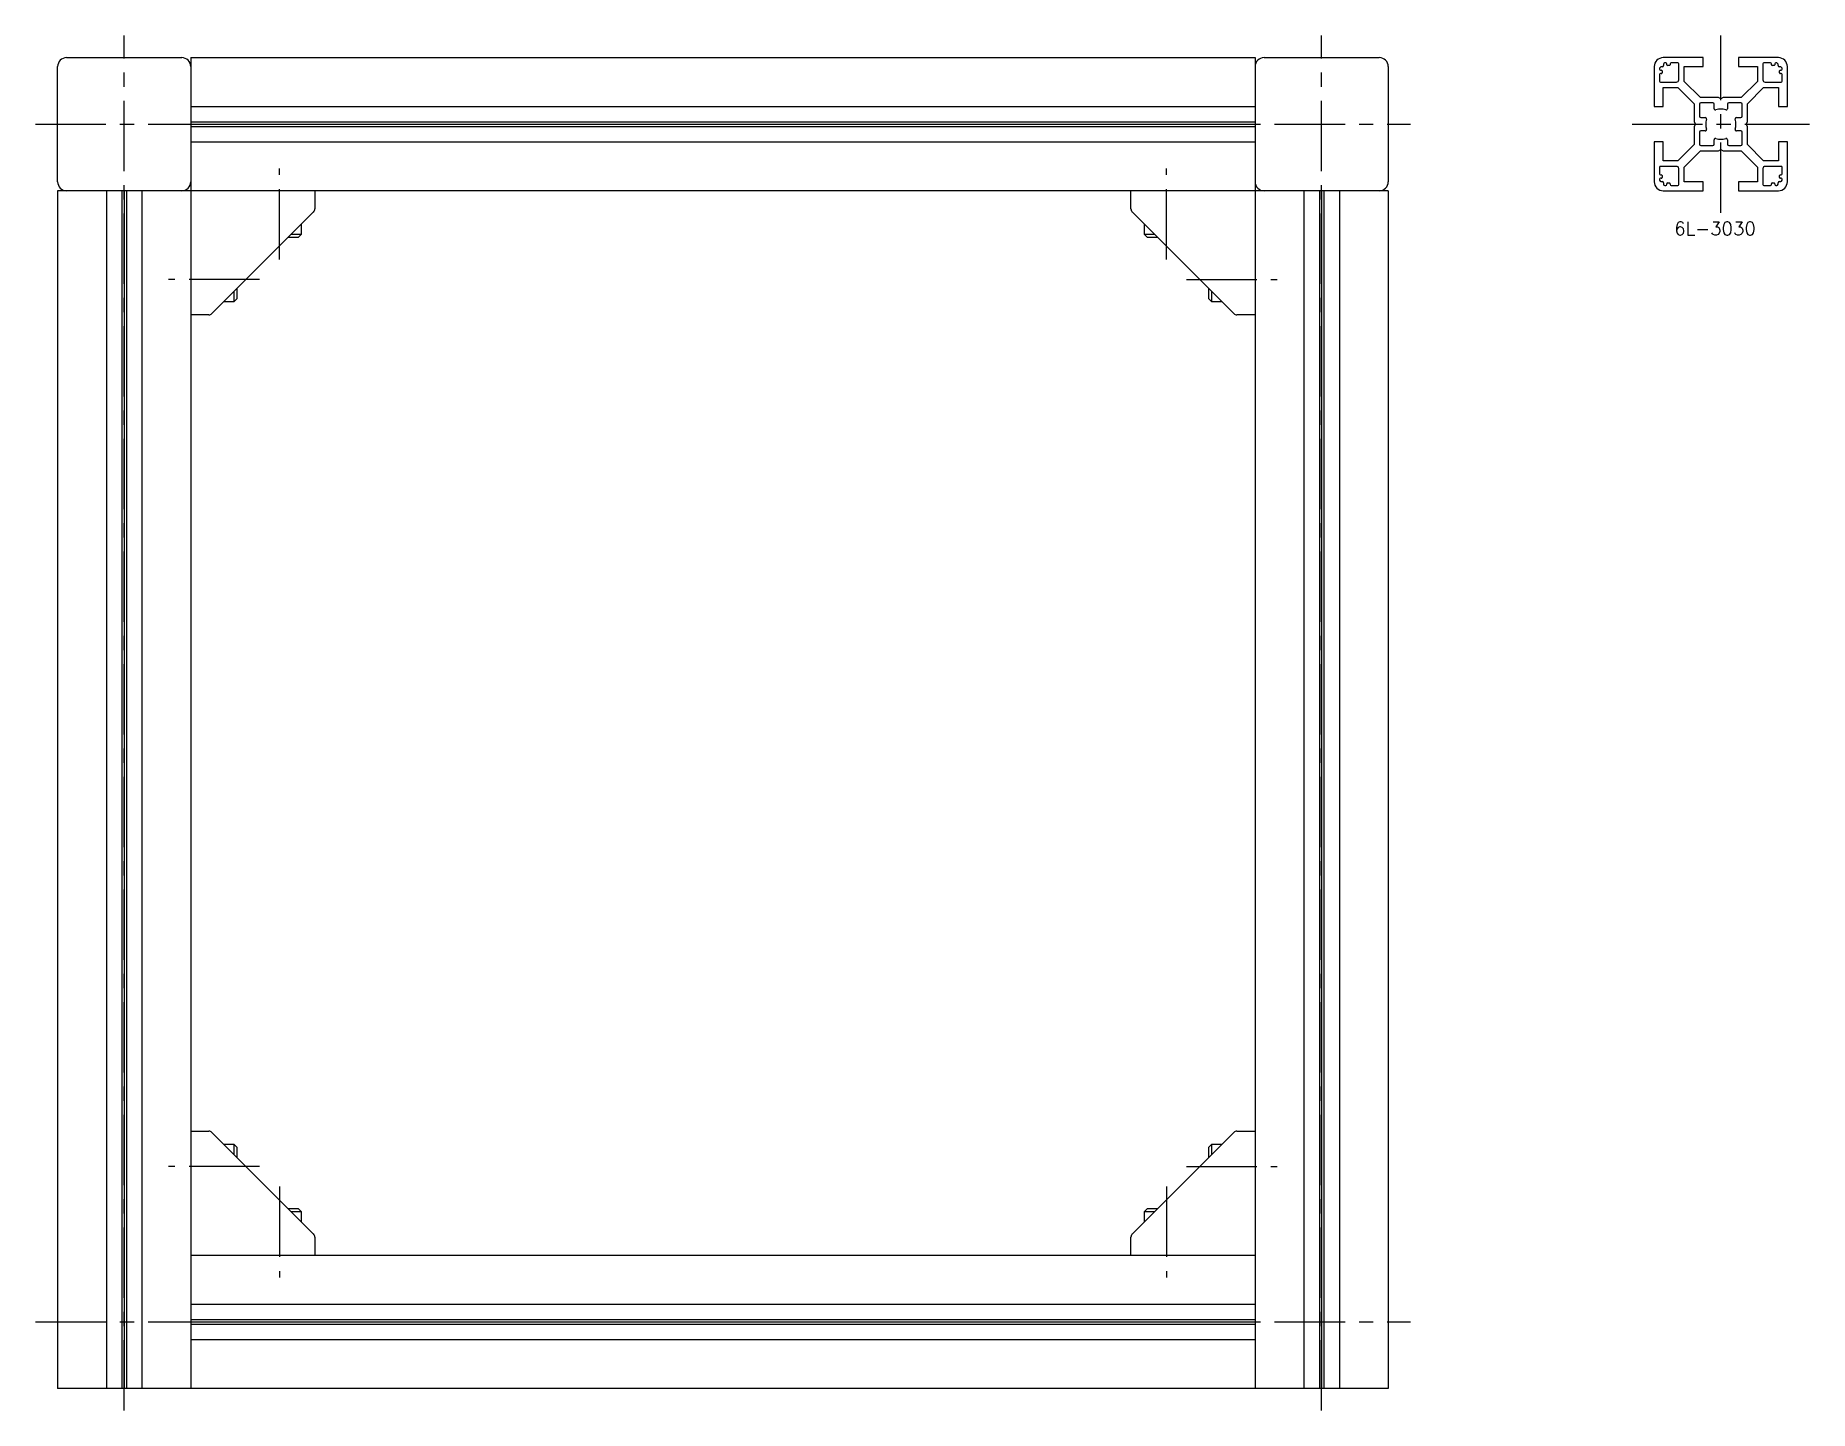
# Model space of a CAD drawing. Extents: x -5 to 1061, y -8 to 675.
# Drawn here: x 661 to 1061, y 5 to 315 of the extents above; entities that cross this region are included whole.
import ezdxf

# ---------------------------------------------------------------- set-up
doc = ezdxf.new("R2010")
doc.units = 0
doc.header["$LTSCALE"] = 0.5
doc.linetypes.add('CENTER', pattern=[50.8, 31.75, -6.35, 6.35, -6.35])
for name, color, linetype in [('MSM_CENTER', 1, 'CENTER'), ('MSM_CONTINUOUS', 7, 'CONTINUOUS'), ('MSM_PART_NUMBER', 7, 'CONTINUOUS')]:
    doc.layers.add(name, color=color, linetype=linetype)
doc.styles.get("Standard").update_dxf_attribs({"font": 'txt.shx', "height": 3, "bigfont": 'bigfont.shx'})

# ---------------------------------------------------------------- blocks, each defined once
blk = doc.blocks.new('*U10')
at = {"layer": 'MSM_PART_NUMBER'}
blk.add_text('6L-3030', height=3, dxfattribs=at).set_placement((1030.5, 269.97))

msp = doc.modelspace()

# ---------------------------------------------------------------- linework, layer by layer
at = {"layer": 'MSM_CENTER'}
for p, q in [((681, 5), (681, 315)), ((951, 5), (951, 315)), ((1041, 275), (1041, 315)), ((661, 295), (971, 295)), ((1021, 295), (1061, 295)), ((716, 264.5), (716, 285)), ((916, 264.5), (916, 285)), ((711.5, 260), (691, 260)), ((920.5, 260), (941, 260)), ((711.5, 60), (691, 60)), ((920.5, 60), (941, 60)), ((716, 55.5), (716, 35)), ((916, 55.5), (916, 35)), ((661, 25), (971, 25))]:
    msp.add_line(p, q, dxfattribs=at)
at = {"layer": 'MSM_CONTINUOUS'}
for p, q in [((666, 282), (666, 308)), ((668, 310), (694, 310)), ((696, 310), (696, 10)), ((696, 310), (936, 310)), ((936, 310), (936, 10)), ((938, 310), (964, 310)), ((966, 308), (966, 282)), ((1026, 308), (1026, 299)), ((1037, 310), (1028, 310)), ((1028.1, 308.5), (1028.1, 308.2)), ((1028.6, 308.8), (1028.4, 308.8)), ((1028.8, 308.42), (1028.8, 308.6)), ((1029.4, 308.22), (1029, 308.22)), ((1029.6, 308.6), (1029.6, 308.42)), ((1031.3, 308.8), (1029.8, 308.8)), ((1031.5, 305), (1031.5, 308.6)), ((1032.75, 308), (1037, 308)), ((1032.75, 304.66), (1032.75, 308)), ((1037, 308), (1037, 310)), ((1054, 310), (1045, 310)), ((1045, 310), (1045, 308)), ((1045, 308), (1049.25, 308)), ((1049.25, 308), (1049.25, 304.66)), ((1050.5, 308.6), (1050.5, 305)), ((1052.2, 308.8), (1050.7, 308.8)), ((1052.4, 308.42), (1052.4, 308.6)), ((1053, 308.22), (1052.6, 308.22)), ((1053.2, 308.6), (1053.2, 308.42)), ((1053.6, 308.8), (1053.4, 308.8)), ((1053.9, 308.2), (1053.9, 308.5)), ((1056, 299), (1056, 308)), ((1027.2, 307.6), (1027.2, 307.4)), ((1027.2, 306.2), (1027.2, 304.7)), ((1027.4, 307.2), (1027.58, 307.2)), ((1027.58, 306.4), (1027.4, 306.4)), ((1027.4, 304.5), (1031, 304.5)), ((1027.8, 307.9), (1027.5, 307.9)), ((1027.78, 307), (1027.78, 306.6)), ((1036.41, 301), (1032.75, 304.66)), ((1049.25, 304.66), (1045.59, 301)), ((1051, 304.5), (1054.6, 304.5)), ((1054.5, 307.9), (1054.2, 307.9)), ((1054.22, 306.6), (1054.22, 307)), ((1054.42, 307.2), (1054.6, 307.2)), ((1054.6, 306.4), (1054.42, 306.4)), ((1054.8, 307.4), (1054.8, 307.6)), ((1054.8, 304.7), (1054.8, 306.2)), ((1028, 299), (1028, 303.25)), ((1028, 303.25), (1031.34, 303.25)), ((1031.34, 303.25), (1035, 299.59)), ((1040.48, 301), (1036.41, 301)), ((1041, 300.7), (1040.48, 301)), ((1041.52, 301), (1041, 300.7)), ((1045.59, 301), (1041.52, 301)), ((1047, 299.59), (1050.66, 303.25)), ((1050.66, 303.25), (1054, 303.25)), ((1054, 303.25), (1054, 299)), ((696, 299), (936, 299)), ((1026, 299), (1028, 299)), ((1035, 299.59), (1035, 295.52)), ((1036.2, 299.5), (1036.2, 296.8)), ((1039.2, 299.8), (1036.5, 299.8)), ((1036.5, 296.5), (1037.5, 296.5)), ((1039.5, 298.5), (1039.5, 299.5)), ((1042.5, 299.5), (1042.5, 298.5)), ((1045.5, 299.8), (1042.8, 299.8)), ((1044.5, 296.5), (1045.5, 296.5)), ((1045.8, 296.8), (1045.8, 299.5)), ((1047, 295.52), (1047, 299.59)), ((1054, 299), (1056, 299)), ((696, 295.52), (936, 295.52)), ((696, 295), (936, 295)), ((696, 294.48), (936, 294.48)), ((1035, 295.52), (1035.3, 295)), ((1035.3, 295), (1035, 294.48)), ((1035, 294.48), (1035, 290.41)), ((1036.2, 293.2), (1036.2, 290.5)), ((1037.5, 293.5), (1036.5, 293.5)), ((1045.5, 293.5), (1044.5, 293.5)), ((1045.8, 290.5), (1045.8, 293.2)), ((1046.7, 295), (1047, 295.52)), ((1047, 294.48), (1046.7, 295)), ((1047, 290.41), (1047, 294.48)), ((696, 291), (936, 291)), ((1028, 291), (1026, 291)), ((1026, 291), (1026, 282)), ((1028, 286.75), (1028, 291)), ((1035, 290.41), (1031.34, 286.75)), ((1032.75, 285.34), (1036.41, 289)), ((1036.41, 289), (1040.48, 289)), ((1036.5, 290.2), (1039.2, 290.2)), ((1039.5, 290.5), (1039.5, 291.5)), ((1040.48, 289), (1041, 289.3)), ((1041, 289.3), (1041.52, 289)), ((1041.52, 289), (1045.59, 289)), ((1042.5, 291.5), (1042.5, 290.5)), ((1042.8, 290.2), (1045.5, 290.2)), ((1045.59, 289), (1049.25, 285.34)), ((1050.66, 286.75), (1047, 290.41)), ((1056, 291), (1054, 291)), ((1054, 291), (1054, 286.75)), ((1056, 282), (1056, 291)), ((1027.2, 285.3), (1027.2, 283.8)), ((1031, 285.5), (1027.4, 285.5)), ((1031.34, 286.75), (1028, 286.75)), ((1031.5, 281.4), (1031.5, 285)), ((1032.75, 282), (1032.75, 285.34)), ((1049.25, 285.34), (1049.25, 282)), ((1050.5, 285), (1050.5, 281.4)), ((1054, 286.75), (1050.66, 286.75)), ((1054.6, 285.5), (1051, 285.5)), ((1054.8, 283.8), (1054.8, 285.3)), ((966, 280), (666, 280)), ((666, 280), (666, 10)), ((677, 280), (677, 10)), ((680.48, 280), (680.48, 10)), ((681, 280), (681, 10)), ((681.52, 280), (681.52, 10)), ((685, 280), (685, 10)), ((724, 280), (724, 275.91)), ((908, 275.91), (908, 280)), ((947, 280), (947, 10)), ((950.48, 280), (950.48, 10)), ((951, 280), (951, 10)), ((951.52, 280), (951.52, 10)), ((955, 280), (955, 10)), ((966, 280), (966, 10)), ((1027.2, 282.6), (1027.2, 282.4)), ((1027.4, 283.6), (1027.58, 283.6)), ((1027.58, 282.8), (1027.4, 282.8)), ((1027.5, 282.1), (1027.8, 282.1)), ((1027.78, 283.4), (1027.78, 283)), ((1028, 280), (1037, 280)), ((1028.1, 281.8), (1028.1, 281.5)), ((1028.4, 281.2), (1028.6, 281.2)), ((1028.8, 281.4), (1028.8, 281.58)), ((1029, 281.78), (1029.4, 281.78)), ((1029.6, 281.58), (1029.6, 281.4)), ((1029.8, 281.2), (1031.3, 281.2)), ((1037, 282), (1032.75, 282)), ((1037, 280), (1037, 282)), ((1049.25, 282), (1045, 282)), ((1045, 282), (1045, 280)), ((1045, 280), (1054, 280)), ((1050.7, 281.2), (1052.2, 281.2)), ((1052.4, 281.4), (1052.4, 281.58)), ((1052.6, 281.78), (1053, 281.78)), ((1053.2, 281.58), (1053.2, 281.4)), ((1053.4, 281.2), (1053.6, 281.2)), ((1053.9, 281.5), (1053.9, 281.8)), ((1054.2, 282.1), (1054.5, 282.1)), ((1054.22, 283), (1054.22, 283.4)), ((1054.42, 283.6), (1054.6, 283.6)), ((1054.6, 282.8), (1054.42, 282.8)), ((1054.8, 282.4), (1054.8, 282.6)), ((723.71, 275.21), (700.79, 252.29)), ((721, 270.17), (721, 272.5)), ((931.21, 252.29), (908.29, 275.21)), ((911, 272.5), (911, 270.17)), ((718, 269.5), (720.33, 269.5)), ((718.67, 270.17), (721, 270.17)), ((720.33, 269.5), (721, 270.17)), ((911, 270.17), (911.67, 269.5)), ((911, 270.17), (913.33, 270.17)), ((911.67, 269.5), (914, 269.5)), ((705.83, 255), (705.83, 257.33)), ((706.5, 255.67), (706.5, 258)), ((925.5, 258), (925.5, 255.67)), ((926.17, 257.33), (926.17, 255)), ((700.09, 252), (696, 252)), ((703.5, 255), (705.83, 255)), ((705.83, 255), (706.5, 255.67)), ((925.5, 255.67), (926.17, 255)), ((926.17, 255), (928.5, 255)), ((936, 252), (931.91, 252)), ((696, 68), (700.09, 68)), ((931.91, 68), (936, 68)), ((700.79, 67.71), (723.71, 44.79)), ((705.83, 65), (703.5, 65)), ((706.5, 64.33), (705.83, 65)), ((705.83, 62.67), (705.83, 65)), ((706.5, 62), (706.5, 64.33)), ((908.29, 44.79), (931.21, 67.71)), ((926.17, 65), (925.5, 64.33)), ((925.5, 64.33), (925.5, 62)), ((928.5, 65), (926.17, 65)), ((926.17, 65), (926.17, 62.67)), ((720.33, 50.5), (718, 50.5)), ((721, 49.83), (718.67, 49.83)), ((721, 49.83), (720.33, 50.5)), ((721, 47.5), (721, 49.83)), ((911.67, 50.5), (911, 49.83)), ((911, 49.83), (911, 47.5)), ((913.33, 49.83), (911, 49.83)), ((914, 50.5), (911.67, 50.5)), ((724, 44.09), (724, 40)), ((908, 40), (908, 44.09)), ((696, 40), (936, 40)), ((696, 29), (936, 29)), ((696, 25.52), (936, 25.52)), ((696, 25), (936, 25)), ((696, 24.48), (936, 24.48)), ((696, 21), (936, 21)), ((966, 10), (666, 10))]:
    msp.add_line(p, q, dxfattribs=at)
for centre, radius, start, end in [((668, 308), 2, 90, 180), ((694, 308), 2, 0, 90), ((938, 308), 2, 90, 180), ((964, 308), 2, 0, 90), ((1028, 308), 2, 90, 180), ((1027.8, 308.2), 0.3, 270, 0), ((1028.4, 308.5), 0.3, 90, 180), ((1028.6, 308.6), 0.2, 0, 90), ((1029, 308.42), 0.2, 180, 270), ((1029.4, 308.42), 0.2, 270, 0), ((1029.8, 308.6), 0.2, 90, 180), ((1031.3, 308.6), 0.2, 0, 90), ((1050.7, 308.6), 0.2, 90, 180), ((1052.2, 308.6), 0.2, 0, 90), ((1052.6, 308.42), 0.2, 180, 270), ((1053, 308.42), 0.2, 270, 0), ((1053.4, 308.6), 0.2, 90, 180), ((1053.6, 308.5), 0.3, 0, 90), ((1054.2, 308.2), 0.3, 180, 270), ((1054, 308), 2, 0, 90), ((1027.5, 307.6), 0.3, 90, 180), ((1027.4, 307.4), 0.2, 180, 270), ((1027.4, 306.2), 0.2, 90, 180), ((1027.4, 304.7), 0.2, 180, 270), ((1027.58, 307), 0.2, 0, 90), ((1027.58, 306.6), 0.2, 270, 0), ((1031, 305), 0.5, 270, 0), ((1051, 305), 0.5, 180, 270), ((1054.42, 307), 0.2, 90, 180), ((1054.42, 306.6), 0.2, 180, 270), ((1054.5, 307.6), 0.3, 0, 90), ((1054.6, 307.4), 0.2, 270, 0), ((1054.6, 306.2), 0.2, 0, 90), ((1054.6, 304.7), 0.2, 270, 0), ((1036.5, 299.5), 0.3, 90, 180), ((1036.5, 296.8), 0.3, 180, 270), ((1037.5, 296.2), 0.3, 341.0754, 90), ((1041, 295), 3.4, 161.0754, 198.9246), ((1039.2, 299.5), 0.3, 0, 90), ((1039.8, 298.5), 0.3, 180, 288.9246), ((1041, 295), 3.4, 71.0754, 108.9246), ((1042.2, 298.5), 0.3, 251.0754, 0), ((1042.8, 299.5), 0.3, 90, 180), ((1044.5, 296.2), 0.3, 90, 198.9247), ((1041, 295), 3.4, 341.0754, 18.9246), ((1045.5, 299.5), 0.3, 0, 90), ((1045.5, 296.8), 0.3, 270, 0), ((1036.5, 293.2), 0.3, 90, 180), ((1037.5, 293.8), 0.3, 270, 18.9246), ((1044.5, 293.8), 0.3, 161.0754, 270), ((1045.5, 293.2), 0.3, 0, 90), ((1036.5, 290.5), 0.3, 180, 270), ((1039.2, 290.5), 0.3, 270, 0), ((1039.8, 291.5), 0.3, 71.0754, 180), ((1041, 295), 3.4, 251.0754, 288.9246), ((1042.2, 291.5), 0.3, 0, 108.9246), ((1042.8, 290.5), 0.3, 180, 270), ((1045.5, 290.5), 0.3, 270, 0), ((1027.4, 285.3), 0.2, 90, 180), ((1031, 285), 0.5, 0, 90), ((1051, 285), 0.5, 90, 180), ((1054.6, 285.3), 0.2, 0, 90), ((668, 282), 2, 180, 270), ((694, 282), 2, 270, 0), ((938, 282), 2, 180, 270), ((964, 282), 2, 270, 0), ((1028, 282), 2, 180, 270), ((1027.4, 283.8), 0.2, 180, 270), ((1027.4, 282.6), 0.2, 90, 180), ((1027.5, 282.4), 0.3, 180, 270), ((1027.58, 283.4), 0.2, 0, 90), ((1027.58, 283), 0.2, 270, 0), ((1027.8, 281.8), 0.3, 0, 90), ((1028.4, 281.5), 0.3, 180, 270), ((1028.6, 281.4), 0.2, 270, 0), ((1029, 281.58), 0.2, 90, 180), ((1029.4, 281.58), 0.2, 0, 90), ((1029.8, 281.4), 0.2, 180, 270), ((1031.3, 281.4), 0.2, 270, 0), ((1050.7, 281.4), 0.2, 180, 270), ((1052.2, 281.4), 0.2, 270, 0), ((1052.6, 281.58), 0.2, 90, 180), ((1053, 281.58), 0.2, 0, 90), ((1053.4, 281.4), 0.2, 180, 270), ((1053.6, 281.5), 0.3, 270, 0), ((1054.2, 281.8), 0.3, 90, 180), ((1054, 282), 2, 270, 0), ((1054.42, 283.4), 0.2, 90, 180), ((1054.42, 283), 0.2, 180, 270), ((1054.5, 282.4), 0.3, 270, 0), ((1054.6, 283.8), 0.2, 270, 0), ((1054.6, 282.6), 0.2, 0, 90), ((723, 275.91), 1, 315, 0), ((909, 275.91), 1, 180, 225), ((700.09, 253), 1, 270, 315), ((931.91, 253), 1, 225, 270), ((700.09, 67), 1, 45, 90), ((931.91, 67), 1, 90, 135), ((723, 44.09), 1, 0, 45), ((909, 44.09), 1, 135, 180)]:
    msp.add_arc(centre, radius, start, end, dxfattribs=at)

# ---------------------------------------------------------------- block references
msp.add_blockref('*U10', (0, 0), dxfattribs=at)

doc.saveas('drawing.dxf')
